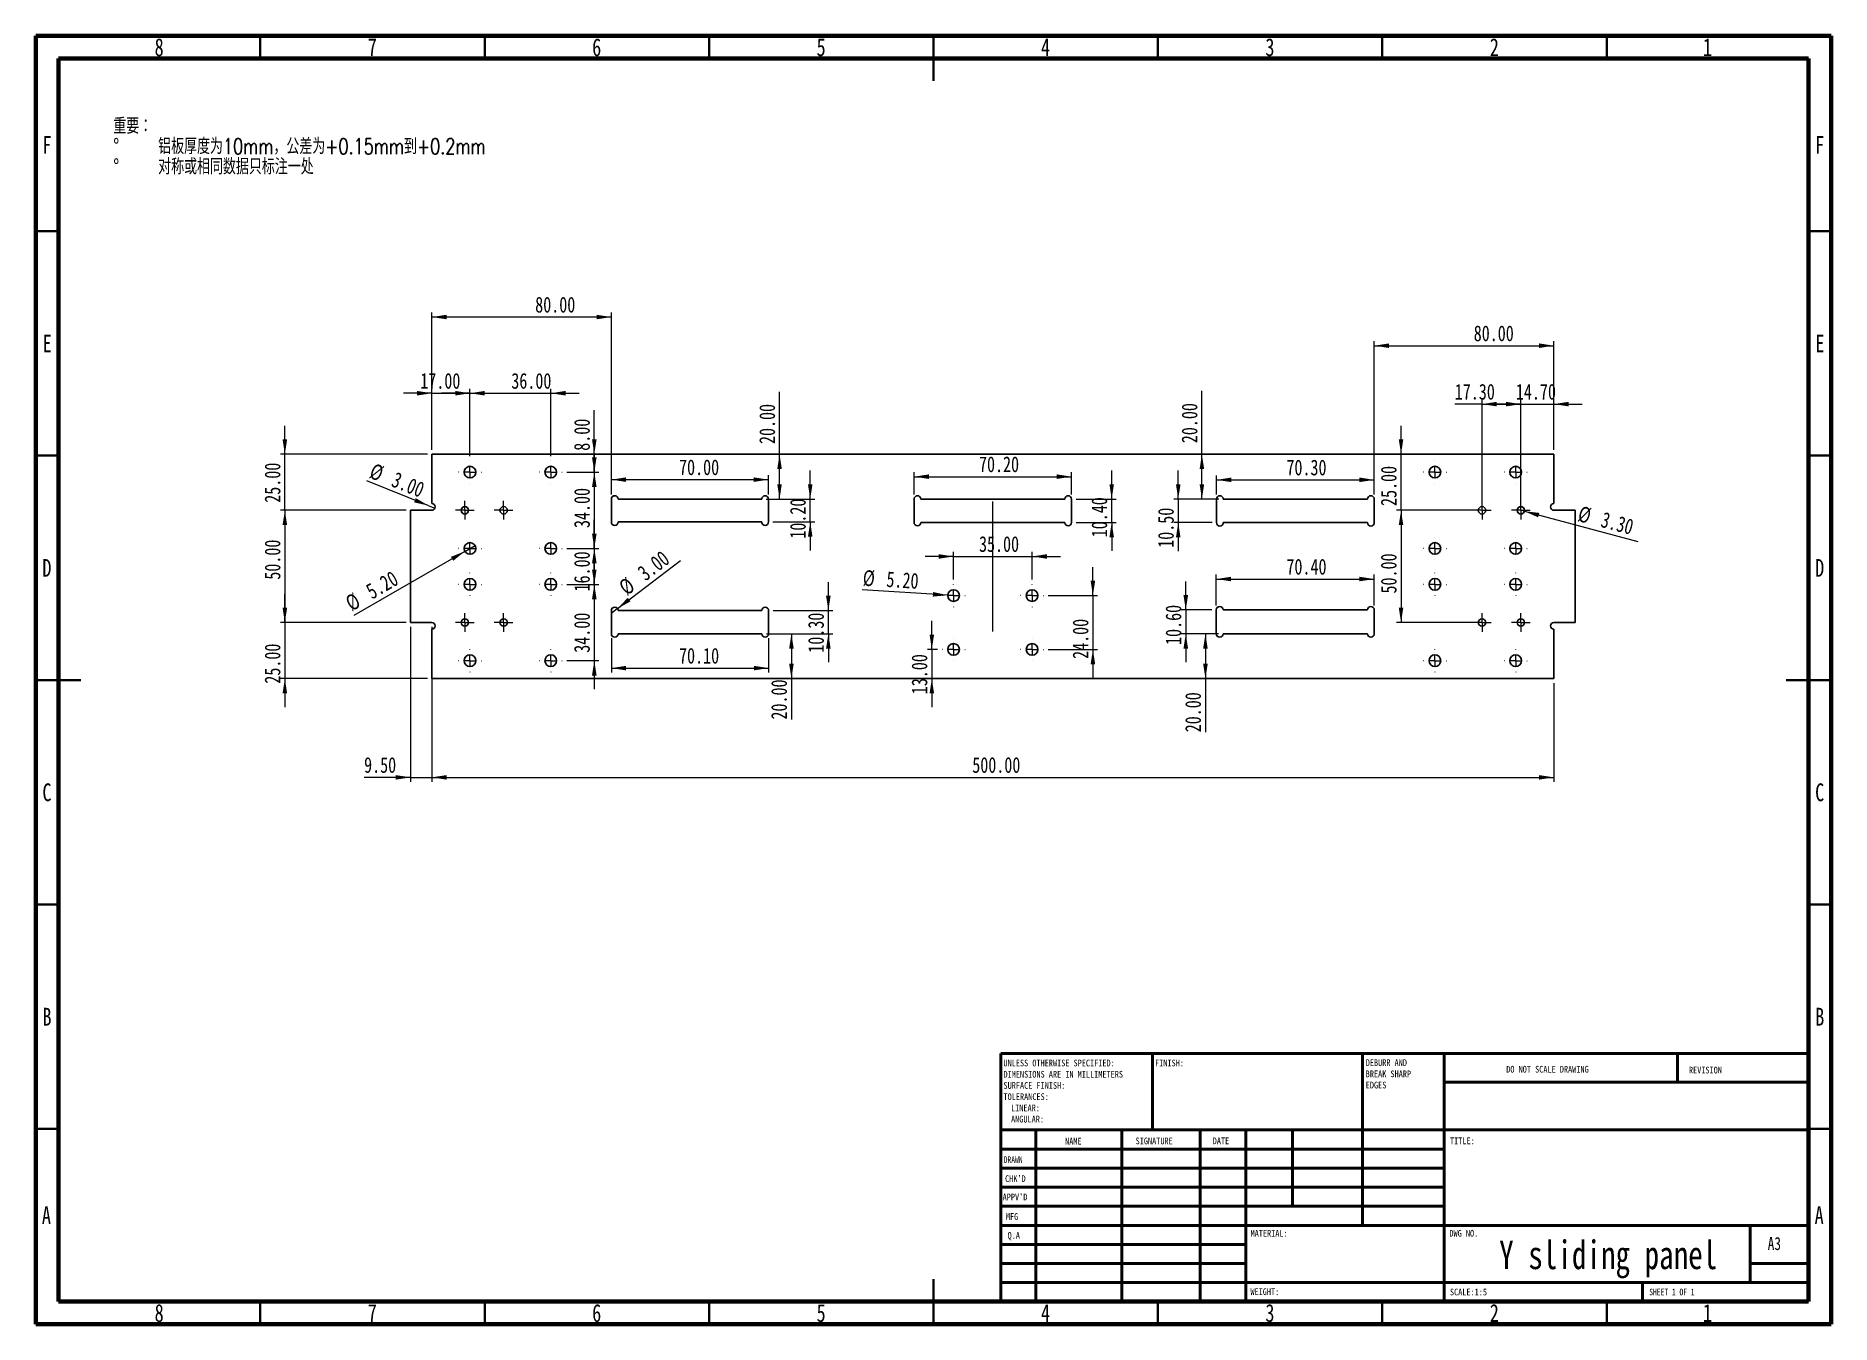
# Model space of a CAD drawing. Header units: millimetres. Extents: x 15 to 415, y 5 to 292.
import ezdxf

# ---------------------------------------------------------------- set-up
doc = ezdxf.new("R2010")
doc.units = ezdxf.units.MM
doc.linetypes.add('CENTERX2', pattern=[20.32, 12.7, -2.54, 2.54, -2.54])
doc.styles.add('SLDTEXTSTYLE0', font='TXT', dxfattribs={"width": 0.75})
doc.styles.add('SLDTEXTSTYLE1', font='TXT', dxfattribs={"width": 0.686449})
doc.styles.add('SLDTEXTSTYLE2', font='TXT', dxfattribs={"width": 0.6875})
doc.styles.add('SLDTEXTSTYLE3', font='TXT', dxfattribs={"width": 0.75, "bigfont": 'bigfont'})
doc.dimstyles.new('SLDDIMSTYLE0', dxfattribs={"dimtxt": 3.5, "dimasz": 3.302, "dimexe": 0, "dimexo": 0.0625, "dimgap": 0.875, "dimtad": 1, "dimlfac": 2, "dimrnd": 1e-09, "dimzin": 4, "dimdsep": 46, "dimtxsty": 'SLDTEXTSTYLE0', "dimsah": 1, "dimcen": 0.09, "dimadec": 0, "dimazin": 1, "dimtfac": 1, "dimtmove": 0, "dimatfit": 0, "dimfxl": 0, "dimfrac": 2, "dimtolj": 1, "dimtzin": 12, "dimarcsym": 0})
doc.dimstyles.new('SLDDIMSTYLE1', dxfattribs={"dimtxt": 3.5, "dimasz": 3.302, "dimexe": 0, "dimexo": 0.0625, "dimgap": 0.875, "dimtad": 1, "dimlfac": 2, "dimrnd": 1e-09, "dimzin": 4, "dimdsep": 46, "dimtxsty": 'SLDTEXTSTYLE0', "dimblk1": 'NONE', "dimsah": 1, "dimcen": 0, "dimadec": 0, "dimazin": 1, "dimtfac": 1, "dimtmove": 0, "dimatfit": 3, "dimldrblk": 'NONE', "dimfxl": 0, "dimfrac": 2, "dimtolj": 1, "dimtzin": 12, "dimarcsym": 0})
doc.dimstyles.new('SLDDIMSTYLE2', dxfattribs={"dimtxt": 3.5, "dimasz": 3.302, "dimexe": 0, "dimexo": 0.0625, "dimgap": 0.875, "dimtad": 1, "dimlfac": 2, "dimrnd": 1e-09, "dimzin": 4, "dimdsep": 46, "dimtxsty": 'SLDTEXTSTYLE0', "dimsah": 1, "dimcen": 0.09, "dimadec": 0, "dimazin": 1, "dimtfac": 1, "dimtofl": 0, "dimtmove": 0, "dimatfit": 3, "dimfxl": 0, "dimfrac": 2, "dimtolj": 1, "dimtzin": 12, "dimarcsym": 0})

msp = doc.modelspace()

# ---------------------------------------------------------------- texts
at = {"color": 7, "linetype": 'Continuous', "lineweight": 0}
for s, insert, char_height, attachment_point, style in [('8', (42.46, 291.4616), 3.9687, 2, 'SLDTEXTSTYLE0'), ('7', (89.96, 291.4616), 3.9687, 2, 'SLDTEXTSTYLE0'), ('6', (139.96, 291.4616), 3.9687, 2, 'SLDTEXTSTYLE0'), ('5', (189.96, 291.4616), 3.9687, 2, 'SLDTEXTSTYLE0'), ('4', (239.96, 291.4616), 3.9687, 2, 'SLDTEXTSTYLE0'), ('3', (289.96, 291.4616), 3.9687, 2, 'SLDTEXTSTYLE0'), ('2', (339.96, 291.4616), 3.9687, 2, 'SLDTEXTSTYLE0'), ('1', (387.46, 291.4616), 3.9687, 2, 'SLDTEXTSTYLE0'), ('F', (17.4577, 269.7116), 3.9687, 2, 'SLDTEXTSTYLE0'), ('F', (412.4577, 269.7116), 3.9687, 2, 'SLDTEXTSTYLE0'), ('E', (17.5078, 225.4616), 3.9687, 2, 'SLDTEXTSTYLE0'), ('E', (412.5078, 225.4616), 3.9687, 2, 'SLDTEXTSTYLE0'), ('D', (17.4527, 175.4616), 3.9687, 2, 'SLDTEXTSTYLE0'), ('D', (412.4527, 175.4616), 3.9687, 2, 'SLDTEXTSTYLE0'), ('C', (17.4587, 125.4616), 3.9687, 2, 'SLDTEXTSTYLE0'), ('C', (412.4587, 125.4616), 3.9687, 2, 'SLDTEXTSTYLE0'), ('B', (17.4706, 75.4616), 3.9687, 2, 'SLDTEXTSTYLE0'), ('B', (412.4706, 75.4616), 3.9687, 2, 'SLDTEXTSTYLE0'), ('FINISH:', (264.3713, 63.9193), 1.5, 1, 'SLDTEXTSTYLE0'), ('DO NOT SCALE DRAWING', (342.6146, 62.533), 1.5, 1, 'SLDTEXTSTYLE0'), ('REVISION', (383.3276, 62.3349), 1.5, 1, 'SLDTEXTSTYLE0'), ('NAME', (244.3222, 46.5015), 1.5, 1, 'SLDTEXTSTYLE0'), ('SIGNATURE', (260.0336, 46.5618), 1.5, 1, 'SLDTEXTSTYLE0'), ('DATE', (277.2147, 46.5762), 1.5, 1, 'SLDTEXTSTYLE0'), ('TITLE:', (330.0902, 46.5762), 1.5, 1, 'SLDTEXTSTYLE0'), ('DRAWN', (230.6434, 42.3848), 1.5, 1, 'SLDTEXTSTYLE1'), ("CHK'D", (230.9392, 38.1619), 1.5, 1, 'SLDTEXTSTYLE0'), ("APPV'D", (230.4017, 34.0659), 1.5, 1, 'SLDTEXTSTYLE0'), ('A', (17.3397, 31.2508), 3.9687, 2, 'SLDTEXTSTYLE0'), ('MFG', (231.124, 29.7158), 1.5, 1, 'SLDTEXTSTYLE0'), ('A', (412.3397, 31.2508), 3.9687, 2, 'SLDTEXTSTYLE0'), ('Q.A', (231.509, 25.5047), 1.5, 1, 'SLDTEXTSTYLE0'), ('MATERIAL:', (285.6459, 25.9861), 1.5, 1, 'SLDTEXTSTYLE0'), ('DWG NO.', (329.953, 25.9861), 1.5, 1, 'SLDTEXTSTYLE0'), ('A3', (400.8712, 24.4064), 2.91042, 1, 'SLDTEXTSTYLE0'), ('Y sliding panel', (365.346, 23.6069), 6.35, 2, 'SLDTEXTSTYLE0'), ('WEIGHT:', (285.6178, 12.9493), 1.4986, 1, 'SLDTEXTSTYLE0'), ('SCALE:1:5', (330.074, 12.9001), 1.5, 1, 'SLDTEXTSTYLE0'), ('SHEET 1 OF 1', (374.4783, 12.9001), 1.5, 1, 'SLDTEXTSTYLE2'), ('8', (42.46, 9.4616), 3.9687, 2, 'SLDTEXTSTYLE0'), ('7', (89.96, 9.4616), 3.9687, 2, 'SLDTEXTSTYLE0'), ('6', (139.96, 9.4616), 3.9687, 2, 'SLDTEXTSTYLE0'), ('5', (189.96, 9.4616), 3.9687, 2, 'SLDTEXTSTYLE0'), ('4', (239.96, 9.4616), 3.9687, 2, 'SLDTEXTSTYLE0'), ('3', (289.96, 9.4616), 3.9687, 2, 'SLDTEXTSTYLE0'), ('2', (339.96, 9.4616), 3.9687, 2, 'SLDTEXTSTYLE0'), ('1', (387.46, 9.4616), 3.9687, 2, 'SLDTEXTSTYLE0')]:
    msp.add_mtext(s, dxfattribs=dict(at, insert=insert, char_height=char_height, attachment_point=attachment_point, style=style))

# ---------------------------------------------------------------- blocks, each defined once
blk = doc.blocks.new('SW_NOTE_0')
at = {"color": 0, "linetype": 'Continuous', "lineweight": 0, "char_height": 1.5, "attachment_point": 1, "style": 'SLDTEXTSTYLE0'}
for s, insert in [('UNLESS OTHERWISE SPECIFIED:', (0, 1.93)), ('SURFACE FINISH:', (0, -3.07)), ('DIMENSIONS ARE IN MILLIMETERS', (0, -0.57)), ('TOLERANCES:', (0, -5.57)), ('ANGULAR:', (1.69, -10.57)), ('LINEAR:', (1.69, -8.07))]:
    blk.add_mtext(s, dxfattribs=dict(at, insert=insert))
blk = doc.blocks.new('SW_NOTE_0_1')
at = {"color": 0, "linetype": 'Continuous', "lineweight": 0, "char_height": 1.5, "attachment_point": 1, "style": 'SLDTEXTSTYLE0'}
for s, insert in [('DEBURR AND', (0, 1.93)), ('BREAK SHARP', (0, -0.57)), ('EDGES', (0, -3.07))]:
    blk.add_mtext(s, dxfattribs=dict(at, insert=insert))
blk = doc.blocks.new('_D')
at = {"color": 7, "linetype": 'Continuous', "lineweight": 0}
for p, q in [((97.47, 186.31), (69.47, 186.31)), ((70.47, 186.31), (70.47, 161.31)), ((97.47, 161.31), (69.47, 161.31))]:
    blk.add_line(p, q, dxfattribs=at)
at = {"color": 7, "linetype": 'Continuous', "lineweight": 18}
for points in [[(70.47, 186.31), (69.96, 183), (70.98, 183)], [(70.47, 161.31), (70.98, 164.61), (69.96, 164.61)]]:
    blk.add_solid(points, dxfattribs=at)
at = {"color": 7, "linetype": 'Continuous', "lineweight": 18, "insert": (65.96, 170.85), "char_height": 3.5, "attachment_point": 1, "rotation": 90, "style": 'SLDTEXTSTYLE0'}
blk.add_mtext('50.00', dxfattribs=at)
blk = doc.blocks.new('_D_1')
at = {"color": 7, "linetype": 'Continuous', "lineweight": 0}
for p, q in [((139.42, 194.81), (139.42, 201.16)), ((133.27, 194.81), (140.42, 194.81)), ((139.42, 194.81), (139.42, 177.81)), ((133.27, 177.81), (140.42, 177.81)), ((139.42, 177.81), (139.42, 171.46))]:
    blk.add_line(p, q, dxfattribs=at)
at = {"color": 7, "linetype": 'Continuous', "lineweight": 18}
for points in [[(139.42, 194.81), (139.93, 198.11), (138.91, 198.11)], [(139.42, 177.81), (138.91, 174.5), (139.93, 174.5)]]:
    blk.add_solid(points, dxfattribs=at)
at = {"color": 7, "linetype": 'Continuous', "lineweight": 18, "insert": (134.91, 182.36), "char_height": 3.5, "attachment_point": 1, "rotation": 90, "style": 'SLDTEXTSTYLE0'}
blk.add_mtext('34.00', dxfattribs=at)
blk = doc.blocks.new('_D_2')
at = {"color": 7, "linetype": 'Continuous', "lineweight": 0}
for p, q in [((111.72, 212.39), (105.37, 212.39)), ((111.72, 198.36), (111.72, 213.39)), ((111.72, 212.39), (129.72, 212.39)), ((129.72, 198.36), (129.72, 213.39)), ((129.72, 212.39), (136.07, 212.39))]:
    blk.add_line(p, q, dxfattribs=at)
at = {"color": 7, "linetype": 'Continuous', "lineweight": 18}
for points in [[(111.72, 212.39), (108.42, 212.9), (108.42, 211.88)], [(129.72, 212.39), (133.02, 211.88), (133.02, 212.9)]]:
    blk.add_solid(points, dxfattribs=at)
at = {"color": 7, "linetype": 'Continuous', "lineweight": 18, "insert": (120.93, 216.9), "char_height": 3.5, "attachment_point": 1, "style": 'SLDTEXTSTYLE0'}
blk.add_mtext('36.00', dxfattribs=at)
blk = doc.blocks.new('_D_3')
at = {"color": 7, "linetype": 'Continuous', "lineweight": 0}
for p, q in [((103.22, 212.39), (96.87, 212.39)), ((103.22, 199.81), (103.22, 213.39)), ((103.22, 212.39), (111.72, 212.39)), ((111.72, 198.36), (111.72, 213.39)), ((111.72, 212.39), (118.07, 212.39))]:
    blk.add_line(p, q, dxfattribs=at)
at = {"color": 7, "linetype": 'Continuous', "lineweight": 18}
for points in [[(103.22, 212.39), (99.92, 212.9), (99.92, 211.88)], [(111.72, 212.39), (115.02, 211.88), (115.02, 212.9)]]:
    blk.add_solid(points, dxfattribs=at)
at = {"color": 7, "linetype": 'Continuous', "lineweight": 18, "insert": (100.65, 216.9), "char_height": 3.5, "attachment_point": 1, "style": 'SLDTEXTSTYLE0'}
blk.add_mtext('17.00', dxfattribs=at)
blk = doc.blocks.new('_D_4')
at = {"color": 7, "linetype": 'Continuous', "lineweight": 0}
for q in [(85.85, 162.87), (112.84, 178.46)]:
    blk.add_line((110.59, 177.16), q, dxfattribs=at)
at = {"color": 7, "linetype": 'Continuous', "lineweight": 18}
blk.add_solid([(110.59, 177.16), (107.48, 175.94), (107.99, 175.06)], dxfattribs=at)
at = {"color": 7, "linetype": 'Continuous', "lineweight": 18, "char_height": 3.5, "attachment_point": 1, "rotation": 30, "style": 'SLDTEXTSTYLE0'}
for s, insert in [('5.20', (88.15, 169.44)), ('%%c', (83.6, 166.76))]:
    blk.add_mtext(s, dxfattribs=dict(at, insert=insert))
blk = doc.blocks.new('_None')
blk = doc.blocks.new('_D_5')
at = {"color": 7, "linetype": 'Continuous', "lineweight": 0}
for p, q in [((219.47, 176.02), (213.12, 176.02)), ((219.47, 170.86), (219.47, 177.02)), ((219.47, 176.02), (236.97, 176.02)), ((236.97, 170.86), (236.97, 177.02)), ((236.97, 176.02), (243.32, 176.02))]:
    blk.add_line(p, q, dxfattribs=at)
at = {"color": 7, "linetype": 'Continuous', "lineweight": 18}
for points in [[(219.47, 176.02), (216.17, 176.53), (216.17, 175.52)], [(236.97, 176.02), (240.27, 175.52), (240.27, 176.53)]]:
    blk.add_solid(points, dxfattribs=at)
at = {"color": 7, "linetype": 'Continuous', "lineweight": 18, "insert": (225.14, 180.54), "char_height": 3.5, "attachment_point": 1, "style": 'SLDTEXTSTYLE0'}
blk.add_mtext('35.00', dxfattribs=at)
blk = doc.blocks.new('_D_6')
at = {"color": 7, "linetype": 'Continuous', "lineweight": 0}
for p, q in [((214.63, 155.31), (214.63, 161.66)), ((215.92, 155.31), (213.63, 155.31)), ((214.63, 155.31), (214.63, 148.81)), ((214.63, 148.81), (214.63, 142.46))]:
    blk.add_line(p, q, dxfattribs=at)
at = {"color": 7, "linetype": 'Continuous', "lineweight": 18}
for points in [[(214.63, 155.31), (215.13, 158.61), (214.12, 158.61)], [(214.63, 148.81), (214.12, 145.5), (215.13, 145.5)]]:
    blk.add_solid(points, dxfattribs=at)
at = {"color": 7, "linetype": 'Continuous', "lineweight": 18, "insert": (210.11, 145.33), "char_height": 3.5, "attachment_point": 1, "rotation": 90, "style": 'SLDTEXTSTYLE0'}
blk.add_mtext('13.00', dxfattribs=at)
blk = doc.blocks.new('_D_7')
at = {"color": 7, "linetype": 'Continuous', "lineweight": 0}
for p, q in [((250.52, 167.31), (250.52, 173.66)), ((240.52, 167.31), (251.52, 167.31)), ((250.52, 167.31), (250.52, 155.31)), ((240.52, 155.31), (251.52, 155.31)), ((250.52, 155.31), (250.52, 148.96))]:
    blk.add_line(p, q, dxfattribs=at)
at = {"color": 7, "linetype": 'Continuous', "lineweight": 18}
for points in [[(250.52, 167.31), (251.02, 170.61), (250.01, 170.61)], [(250.52, 155.31), (250.01, 152), (251.02, 152)]]:
    blk.add_solid(points, dxfattribs=at)
at = {"color": 7, "linetype": 'Continuous', "lineweight": 18, "insert": (246, 153.2), "char_height": 3.5, "attachment_point": 1, "rotation": 90, "style": 'SLDTEXTSTYLE0'}
blk.add_mtext('24.00', dxfattribs=at)
blk = doc.blocks.new('_D_8')
at = {"color": 7, "linetype": 'Continuous', "lineweight": 0}
for q in [(199.1, 168.57), (220.77, 167.22)]:
    blk.add_line((218.17, 167.39), q, dxfattribs=at)
at = {"color": 7, "linetype": 'Continuous', "lineweight": 18}
blk.add_solid([(218.17, 167.39), (214.91, 168.1), (214.84, 167.08)], dxfattribs=at)
at = {"color": 7, "linetype": 'Continuous', "lineweight": 18, "char_height": 3.5, "attachment_point": 1, "rotation": 356.4441, "style": 'SLDTEXTSTYLE0'}
for s, insert in [('%%c', (199.38, 173.02)), ('5.20', (204.65, 172.74))]:
    blk.add_mtext(s, dxfattribs=dict(at, insert=insert))
blk = doc.blocks.new('_D_9')
at = {"color": 7, "linetype": 'Continuous', "lineweight": 0}
for p, q in [((337.22, 209.96), (331.15, 209.96)), ((337.22, 187.31), (337.22, 210.96)), ((337.22, 209.96), (345.87, 209.96)), ((345.87, 187.31), (345.87, 210.96))]:
    blk.add_line(p, q, dxfattribs=at)
at = {"color": 7, "linetype": 'Continuous', "lineweight": 18}
for points in [[(337.22, 209.96), (340.52, 209.46), (340.52, 210.47)], [(345.87, 209.96), (342.57, 210.47), (342.57, 209.46)]]:
    blk.add_solid(points, dxfattribs=at)
at = {"color": 7, "linetype": 'Continuous', "lineweight": 18, "insert": (331.15, 214.48), "char_height": 3.5, "attachment_point": 1, "style": 'SLDTEXTSTYLE0'}
blk.add_mtext('17.30', dxfattribs=at)
blk = doc.blocks.new('_D_10')
at = {"color": 7, "linetype": 'Continuous', "lineweight": 0}
for p, q in [((345.87, 209.96), (339.52, 209.96)), ((345.87, 187.31), (345.87, 210.96)), ((345.87, 209.96), (353.22, 209.96)), ((353.22, 199.81), (353.22, 210.96)), ((353.22, 209.96), (359.57, 209.96))]:
    blk.add_line(p, q, dxfattribs=at)
at = {"color": 7, "linetype": 'Continuous', "lineweight": 18}
for points in [[(345.87, 209.96), (342.57, 210.47), (342.57, 209.46)], [(353.22, 209.96), (356.52, 209.46), (356.52, 210.47)]]:
    blk.add_solid(points, dxfattribs=at)
at = {"color": 7, "linetype": 'Continuous', "lineweight": 18, "insert": (344.77, 214.48), "char_height": 3.5, "attachment_point": 1, "style": 'SLDTEXTSTYLE0'}
blk.add_mtext('14.70', dxfattribs=at)
blk = doc.blocks.new('_D_11')
at = {"color": 7, "linetype": 'Continuous', "lineweight": 0}
for p, q in [((319.18, 198.81), (319.18, 205.16)), ((319.18, 186.31), (319.18, 198.81)), ((336.22, 186.31), (318.18, 186.31)), ((319.18, 186.31), (319.18, 179.96))]:
    blk.add_line(p, q, dxfattribs=at)
at = {"color": 7, "linetype": 'Continuous', "lineweight": 18}
for points in [[(319.18, 198.81), (319.68, 202.11), (318.67, 202.11)], [(319.18, 186.31), (318.67, 183), (319.68, 183)]]:
    blk.add_solid(points, dxfattribs=at)
at = {"color": 7, "linetype": 'Continuous', "lineweight": 18, "insert": (314.67, 187.27), "char_height": 3.5, "attachment_point": 1, "rotation": 90, "style": 'SLDTEXTSTYLE0'}
blk.add_mtext('25.00', dxfattribs=at)
blk = doc.blocks.new('_D_12')
at = {"color": 7, "linetype": 'Continuous', "lineweight": 0}
for p, q in [((98.47, 160.31), (98.47, 125.81)), ((103.22, 160.31), (103.22, 125.81)), ((98.47, 126.81), (88.13, 126.81)), ((98.47, 126.81), (103.22, 126.81)), ((103.22, 126.81), (109.57, 126.81))]:
    blk.add_line(p, q, dxfattribs=at)
at = {"color": 7, "linetype": 'Continuous', "lineweight": 18}
for points in [[(98.47, 126.81), (95.17, 127.31), (95.17, 126.3)], [(103.22, 126.81), (106.52, 126.3), (106.52, 127.31)]]:
    blk.add_solid(points, dxfattribs=at)
at = {"color": 7, "linetype": 'Continuous', "lineweight": 18, "insert": (88.13, 131.32), "char_height": 3.5, "attachment_point": 1, "style": 'SLDTEXTSTYLE0'}
blk.add_mtext('9.50', dxfattribs=at)
blk = doc.blocks.new('_D_13')
at = {"color": 7, "linetype": 'Continuous', "lineweight": 0}
for p, q in [((103.22, 147.81), (103.22, 125.81)), ((353.22, 147.81), (353.22, 125.81)), ((103.22, 126.81), (353.22, 126.81))]:
    blk.add_line(p, q, dxfattribs=at)
at = {"color": 7, "linetype": 'Continuous', "lineweight": 18}
for points in [[(103.22, 126.81), (106.52, 126.3), (106.52, 127.31)], [(353.22, 126.81), (349.92, 127.31), (349.92, 126.3)]]:
    blk.add_solid(points, dxfattribs=at)
at = {"color": 7, "linetype": 'Continuous', "lineweight": 18, "insert": (223.64, 131.32), "char_height": 3.5, "attachment_point": 1, "style": 'SLDTEXTSTYLE0'}
blk.add_mtext('500.00', dxfattribs=at)
blk = doc.blocks.new('_D_14')
at = {"color": 7, "linetype": 'Continuous', "lineweight": 0}
for p, q in [((139.42, 177.81), (139.42, 184.16)), ((133.27, 177.81), (140.42, 177.81)), ((139.42, 177.81), (139.42, 169.81)), ((133.27, 169.81), (140.42, 169.81)), ((139.42, 169.81), (139.42, 163.46))]:
    blk.add_line(p, q, dxfattribs=at)
at = {"color": 7, "linetype": 'Continuous', "lineweight": 18}
for points in [[(139.42, 177.81), (139.93, 181.11), (138.91, 181.11)], [(139.42, 169.81), (138.91, 166.5), (139.93, 166.5)]]:
    blk.add_solid(points, dxfattribs=at)
at = {"color": 7, "linetype": 'Continuous', "lineweight": 18, "insert": (134.91, 168.22), "char_height": 3.5, "attachment_point": 1, "rotation": 90, "style": 'SLDTEXTSTYLE0'}
blk.add_mtext('16.00', dxfattribs=at)
blk = doc.blocks.new('_D_15')
at = {"color": 7, "linetype": 'Continuous', "lineweight": 0}
for p, q in [((139.42, 169.81), (139.42, 176.16)), ((133.27, 169.81), (140.42, 169.81)), ((139.42, 169.81), (139.42, 152.81)), ((133.27, 152.81), (140.42, 152.81)), ((139.42, 152.81), (139.42, 146.46))]:
    blk.add_line(p, q, dxfattribs=at)
at = {"color": 7, "linetype": 'Continuous', "lineweight": 18}
for points in [[(139.42, 169.81), (139.93, 173.11), (138.91, 173.11)], [(139.42, 152.81), (138.91, 149.5), (139.93, 149.5)]]:
    blk.add_solid(points, dxfattribs=at)
at = {"color": 7, "linetype": 'Continuous', "lineweight": 18, "insert": (134.91, 154.57), "char_height": 3.5, "attachment_point": 1, "rotation": 90, "style": 'SLDTEXTSTYLE0'}
blk.add_mtext('34.00', dxfattribs=at)
blk = doc.blocks.new('_D_16')
at = {"color": 7, "linetype": 'Continuous', "lineweight": 0}
for p, q in [((336.22, 186.31), (318.18, 186.31)), ((319.18, 186.31), (319.18, 161.31)), ((336.22, 161.31), (318.18, 161.31))]:
    blk.add_line(p, q, dxfattribs=at)
at = {"color": 7, "linetype": 'Continuous', "lineweight": 18}
for points in [[(319.18, 186.31), (318.67, 183), (319.68, 183)], [(319.18, 161.31), (319.68, 164.61), (318.67, 164.61)]]:
    blk.add_solid(points, dxfattribs=at)
at = {"color": 7, "linetype": 'Continuous', "lineweight": 18, "insert": (314.67, 167.77), "char_height": 3.5, "attachment_point": 1, "rotation": 90, "style": 'SLDTEXTSTYLE0'}
blk.add_mtext('50.00', dxfattribs=at)
blk = doc.blocks.new('_D_17')
at = {"color": 7, "linetype": 'Continuous', "lineweight": 0}
for p, q in [((139.42, 198.81), (139.42, 208.62)), ((139.42, 198.81), (139.42, 194.81)), ((133.27, 194.81), (140.42, 194.81)), ((139.42, 194.81), (139.42, 188.46))]:
    blk.add_line(p, q, dxfattribs=at)
at = {"color": 7, "linetype": 'Continuous', "lineweight": 18}
for points in [[(139.42, 198.81), (139.93, 202.11), (138.91, 202.11)], [(139.42, 194.81), (138.91, 191.5), (139.93, 191.5)]]:
    blk.add_solid(points, dxfattribs=at)
at = {"color": 7, "linetype": 'Continuous', "lineweight": 18, "insert": (134.91, 199.57), "char_height": 3.5, "attachment_point": 1, "rotation": 90, "style": 'SLDTEXTSTYLE0'}
blk.add_mtext('8.00', dxfattribs=at)
blk = doc.blocks.new('_D_18')
at = {"color": 7, "linetype": 'Continuous', "lineweight": 0}
for p, q in [((187.53, 188.81), (187.53, 195.16)), ((179.22, 188.81), (188.53, 188.81)), ((187.53, 183.71), (187.53, 188.81)), ((179.22, 183.71), (188.53, 183.71)), ((187.53, 183.71), (187.53, 177.36))]:
    blk.add_line(p, q, dxfattribs=at)
at = {"color": 7, "linetype": 'Continuous', "lineweight": 18}
for points in [[(187.53, 188.81), (188.04, 192.11), (187.02, 192.11)], [(187.53, 183.71), (187.02, 180.4), (188.04, 180.4)]]:
    blk.add_solid(points, dxfattribs=at)
at = {"color": 7, "linetype": 'Continuous', "lineweight": 18, "insert": (183.02, 179.99), "char_height": 3.5, "attachment_point": 1, "rotation": 90, "style": 'SLDTEXTSTYLE0'}
blk.add_mtext('10.20', dxfattribs=at)
blk = doc.blocks.new('_D_19')
at = {"color": 7, "linetype": 'Continuous', "lineweight": 0}
for p, q in [((191.57, 163.96), (191.57, 170.31)), ((179.27, 163.96), (192.57, 163.96)), ((191.57, 158.81), (191.57, 163.96)), ((179.27, 158.81), (192.57, 158.81)), ((191.57, 158.81), (191.57, 152.46))]:
    blk.add_line(p, q, dxfattribs=at)
at = {"color": 7, "linetype": 'Continuous', "lineweight": 18}
for points in [[(191.57, 163.96), (192.08, 167.26), (191.06, 167.26)], [(191.57, 158.81), (191.06, 155.5), (192.08, 155.5)]]:
    blk.add_solid(points, dxfattribs=at)
at = {"color": 7, "linetype": 'Continuous', "lineweight": 18, "insert": (187.06, 154.58), "char_height": 3.5, "attachment_point": 1, "rotation": 90, "style": 'SLDTEXTSTYLE0'}
blk.add_mtext('10.30', dxfattribs=at)
blk = doc.blocks.new('_D_20')
at = {"color": 7, "linetype": 'Continuous', "lineweight": 0}
for p, q in [((254.7, 188.81), (254.7, 195.16)), ((246.77, 188.81), (255.7, 188.81)), ((254.7, 183.61), (254.7, 188.81)), ((246.77, 183.61), (255.7, 183.61)), ((254.7, 183.61), (254.7, 177.26))]:
    blk.add_line(p, q, dxfattribs=at)
at = {"color": 7, "linetype": 'Continuous', "lineweight": 18}
for points in [[(254.7, 188.81), (255.21, 192.11), (254.2, 192.11)], [(254.7, 183.61), (254.2, 180.3), (255.21, 180.3)]]:
    blk.add_solid(points, dxfattribs=at)
at = {"color": 7, "linetype": 'Continuous', "lineweight": 18, "insert": (250.19, 180.3), "char_height": 3.5, "attachment_point": 1, "rotation": 90, "style": 'SLDTEXTSTYLE0'}
blk.add_mtext('10.40', dxfattribs=at)
blk = doc.blocks.new('_D_21')
at = {"color": 7, "linetype": 'Continuous', "lineweight": 0}
for p, q in [((269.53, 188.81), (269.53, 195.16)), ((277.07, 188.81), (268.53, 188.81)), ((269.53, 188.81), (269.53, 183.56)), ((277.07, 183.56), (268.53, 183.56)), ((269.53, 183.56), (269.53, 177.21))]:
    blk.add_line(p, q, dxfattribs=at)
at = {"color": 7, "linetype": 'Continuous', "lineweight": 18}
for points in [[(269.53, 188.81), (270.04, 192.11), (269.02, 192.11)], [(269.53, 183.56), (269.02, 180.25), (270.04, 180.25)]]:
    blk.add_solid(points, dxfattribs=at)
at = {"color": 7, "linetype": 'Continuous', "lineweight": 18, "insert": (265.02, 177.95), "char_height": 3.5, "attachment_point": 1, "rotation": 90, "style": 'SLDTEXTSTYLE0'}
blk.add_mtext('10.50', dxfattribs=at)
blk = doc.blocks.new('_D_22')
at = {"color": 7, "linetype": 'Continuous', "lineweight": 0}
for p, q in [((271.21, 164.11), (271.21, 170.46)), ((277.02, 164.11), (270.21, 164.11)), ((271.21, 164.11), (271.21, 158.81)), ((277.02, 158.81), (270.21, 158.81)), ((271.21, 158.81), (271.21, 152.46))]:
    blk.add_line(p, q, dxfattribs=at)
at = {"color": 7, "linetype": 'Continuous', "lineweight": 18}
for points in [[(271.21, 164.11), (271.72, 167.41), (270.7, 167.41)], [(271.21, 158.81), (270.7, 155.5), (271.72, 155.5)]]:
    blk.add_solid(points, dxfattribs=at)
at = {"color": 7, "linetype": 'Continuous', "lineweight": 18, "insert": (266.7, 156.31), "char_height": 3.5, "attachment_point": 1, "rotation": 90, "style": 'SLDTEXTSTYLE0'}
blk.add_mtext('10.60', dxfattribs=at)
blk = doc.blocks.new('_D_23')
at = {"color": 7, "linetype": 'Continuous', "lineweight": 0}
for p, q in [((103.22, 199.81), (103.22, 230.36)), ((143.22, 229.36), (103.22, 229.36)), ((143.22, 189.81), (143.22, 230.36))]:
    blk.add_line(p, q, dxfattribs=at)
at = {"color": 7, "linetype": 'Continuous', "lineweight": 18}
for points in [[(103.22, 229.36), (106.52, 228.86), (106.52, 229.87)], [(143.22, 229.36), (139.92, 229.87), (139.92, 228.86)]]:
    blk.add_solid(points, dxfattribs=at)
at = {"color": 7, "linetype": 'Continuous', "lineweight": 18, "insert": (126.25, 233.87), "char_height": 3.5, "attachment_point": 1, "style": 'SLDTEXTSTYLE0'}
blk.add_mtext('80.00', dxfattribs=at)
blk = doc.blocks.new('_D_24')
at = {"color": 7, "linetype": 'Continuous', "lineweight": 0}
for p, q in [((313.22, 189.81), (313.22, 223.98)), ((313.22, 222.98), (353.22, 222.98)), ((353.22, 199.81), (353.22, 223.98))]:
    blk.add_line(p, q, dxfattribs=at)
at = {"color": 7, "linetype": 'Continuous', "lineweight": 18}
for points in [[(313.22, 222.98), (316.52, 222.47), (316.52, 223.49)], [(353.22, 222.98), (349.92, 223.49), (349.92, 222.47)]]:
    blk.add_solid(points, dxfattribs=at)
at = {"color": 7, "linetype": 'Continuous', "lineweight": 18, "insert": (335.37, 227.49), "char_height": 3.5, "attachment_point": 1, "style": 'SLDTEXTSTYLE0'}
blk.add_mtext('80.00', dxfattribs=at)
blk = doc.blocks.new('_D_25')
at = {"color": 7, "linetype": 'Continuous', "lineweight": 0}
for p, q in [((180.7, 198.81), (180.7, 212.72)), ((180.7, 188.81), (180.7, 198.81)), ((177.72, 188.81), (181.7, 188.81))]:
    blk.add_line(p, q, dxfattribs=at)
at = {"color": 7, "linetype": 'Continuous', "lineweight": 18}
for points in [[(180.7, 198.81), (180.19, 195.5), (181.2, 195.5)], [(180.7, 188.81), (181.2, 192.11), (180.19, 192.11)]]:
    blk.add_solid(points, dxfattribs=at)
at = {"color": 7, "linetype": 'Continuous', "lineweight": 18, "insert": (176.18, 201.08), "char_height": 3.5, "attachment_point": 1, "rotation": 90, "style": 'SLDTEXTSTYLE0'}
blk.add_mtext('20.00', dxfattribs=at)
blk = doc.blocks.new('_D_26')
at = {"color": 7, "linetype": 'Continuous', "lineweight": 0}
for p, q in [((177.77, 158.81), (184.34, 158.81)), ((183.34, 158.81), (183.34, 148.81)), ((183.34, 148.81), (183.34, 139.69))]:
    blk.add_line(p, q, dxfattribs=at)
at = {"color": 7, "linetype": 'Continuous', "lineweight": 18}
for points in [[(183.34, 158.81), (182.84, 155.5), (183.85, 155.5)], [(183.34, 148.81), (183.85, 152.11), (182.84, 152.11)]]:
    blk.add_solid(points, dxfattribs=at)
at = {"color": 7, "linetype": 'Continuous', "lineweight": 18, "insert": (178.83, 139.69), "char_height": 3.5, "attachment_point": 1, "rotation": 90, "style": 'SLDTEXTSTYLE0'}
blk.add_mtext('20.00', dxfattribs=at)
blk = doc.blocks.new('_D_27')
at = {"color": 7, "linetype": 'Continuous', "lineweight": 0}
for p, q in [((274.8, 198.81), (274.8, 212.89)), ((274.8, 188.81), (274.8, 198.81)), ((278.57, 188.81), (273.8, 188.81))]:
    blk.add_line(p, q, dxfattribs=at)
at = {"color": 7, "linetype": 'Continuous', "lineweight": 18}
for points in [[(274.8, 198.81), (274.3, 195.5), (275.31, 195.5)], [(274.8, 188.81), (275.31, 192.11), (274.3, 192.11)]]:
    blk.add_solid(points, dxfattribs=at)
at = {"color": 7, "linetype": 'Continuous', "lineweight": 18, "insert": (270.29, 201.26), "char_height": 3.5, "attachment_point": 1, "rotation": 90, "style": 'SLDTEXTSTYLE0'}
blk.add_mtext('20.00', dxfattribs=at)
blk = doc.blocks.new('_D_28')
at = {"color": 7, "linetype": 'Continuous', "lineweight": 0}
for p, q in [((278.52, 158.81), (274.59, 158.81)), ((275.59, 158.81), (275.59, 148.81)), ((275.59, 148.81), (275.59, 136.85))]:
    blk.add_line(p, q, dxfattribs=at)
at = {"color": 7, "linetype": 'Continuous', "lineweight": 18}
for points in [[(275.59, 158.81), (275.08, 155.5), (276.1, 155.5)], [(275.59, 148.81), (276.1, 152.11), (275.08, 152.11)]]:
    blk.add_solid(points, dxfattribs=at)
at = {"color": 7, "linetype": 'Continuous', "lineweight": 18, "insert": (271.08, 136.85), "char_height": 3.5, "attachment_point": 1, "rotation": 90, "style": 'SLDTEXTSTYLE0'}
blk.add_mtext('20.00', dxfattribs=at)
blk = doc.blocks.new('_D_29')
at = {"color": 7, "linetype": 'Continuous', "lineweight": 0}
for q in [(345.07, 186.52), (371.94, 179.32)]:
    blk.add_line((346.67, 186.09), q, dxfattribs=at)
at = {"color": 7, "linetype": 'Continuous', "lineweight": 18}
blk.add_solid([(346.67, 186.09), (349.72, 184.75), (349.99, 185.73)], dxfattribs=at)
at = {"color": 7, "linetype": 'Continuous', "lineweight": 18, "char_height": 3.5, "attachment_point": 1, "rotation": 345, "style": 'SLDTEXTSTYLE0'}
for s, insert in [('%%c', (359.26, 187.36)), ('3.30', (364.37, 186.05))]:
    blk.add_mtext(s, dxfattribs=dict(at, insert=insert))
blk = doc.blocks.new('_D_30')
at = {"color": 7, "linetype": 'Continuous', "lineweight": 0}
for p, q in [((70.47, 161.31), (70.47, 167.66)), ((97.47, 161.31), (69.47, 161.31)), ((70.47, 161.31), (70.47, 148.81)), ((102.22, 148.81), (69.47, 148.81)), ((70.47, 148.81), (70.47, 142.46))]:
    blk.add_line(p, q, dxfattribs=at)
at = {"color": 7, "linetype": 'Continuous', "lineweight": 18}
for points in [[(70.47, 161.31), (70.98, 164.61), (69.96, 164.61)], [(70.47, 148.81), (69.96, 145.5), (70.98, 145.5)]]:
    blk.add_solid(points, dxfattribs=at)
at = {"color": 7, "linetype": 'Continuous', "lineweight": 18, "insert": (65.96, 147.68), "char_height": 3.5, "attachment_point": 1, "rotation": 90, "style": 'SLDTEXTSTYLE0'}
blk.add_mtext('25.00', dxfattribs=at)
blk = doc.blocks.new('_D_31')
at = {"color": 7, "linetype": 'Continuous', "lineweight": 0}
for p, q in [((70.47, 198.81), (70.47, 205.16)), ((102.22, 198.81), (69.47, 198.81)), ((70.47, 186.31), (70.47, 198.81)), ((97.47, 186.31), (69.47, 186.31)), ((70.47, 186.31), (70.47, 179.96))]:
    blk.add_line(p, q, dxfattribs=at)
at = {"color": 7, "linetype": 'Continuous', "lineweight": 18}
for points in [[(70.47, 198.81), (70.98, 202.11), (69.96, 202.11)], [(70.47, 186.31), (69.96, 183), (70.98, 183)]]:
    blk.add_solid(points, dxfattribs=at)
at = {"color": 7, "linetype": 'Continuous', "lineweight": 18, "insert": (65.96, 187.99), "char_height": 3.5, "attachment_point": 1, "rotation": 90, "style": 'SLDTEXTSTYLE0'}
blk.add_mtext('25.00', dxfattribs=at)
blk = doc.blocks.new('_D_32')
at = {"color": 7, "linetype": 'Continuous', "lineweight": 0}
for q in [(88.73, 192.84), (103.92, 186.78)]:
    blk.add_line((102.52, 187.33), q, dxfattribs=at)
at = {"color": 7, "linetype": 'Continuous', "lineweight": 18}
blk.add_solid([(102.52, 187.33), (99.64, 189.03), (99.27, 188.09)], dxfattribs=at)
at = {"color": 7, "linetype": 'Continuous', "lineweight": 18, "char_height": 3.5, "attachment_point": 1, "rotation": 338.2253, "style": 'SLDTEXTSTYLE0'}
for s, insert in [('%%c', (90.35, 196.91)), ('3.00', (95.27, 195))]:
    blk.add_mtext(s, dxfattribs=dict(at, insert=insert))
blk = doc.blocks.new('_D_33')
at = {"color": 7, "linetype": 'Continuous', "lineweight": 0}
for q in [(158.62, 175.14), (143.37, 163.5)]:
    blk.add_line((144.56, 164.41), q, dxfattribs=at)
at = {"color": 7, "linetype": 'Continuous', "lineweight": 18}
blk.add_solid([(144.56, 164.41), (147.5, 166.01), (146.88, 166.82)], dxfattribs=at)
at = {"color": 7, "linetype": 'Continuous', "lineweight": 18, "char_height": 3.5, "attachment_point": 1, "rotation": 37.3657, "style": 'SLDTEXTSTYLE0'}
for s, insert in [('3.00', (148.7, 173.22)), ('%%c', (144.54, 169.97))]:
    blk.add_mtext(s, dxfattribs=dict(at, insert=insert))
blk = doc.blocks.new('_D_34')
at = {"color": 7, "linetype": 'Continuous', "lineweight": 0}
for p, q in [((143.22, 189.81), (143.22, 194.14)), ((143.22, 193.14), (178.22, 193.14)), ((178.22, 189.81), (178.22, 194.14))]:
    blk.add_line(p, q, dxfattribs=at)
at = {"color": 7, "linetype": 'Continuous', "lineweight": 18}
for points in [[(143.22, 193.14), (146.52, 192.63), (146.52, 193.65)], [(178.22, 193.14), (174.92, 193.65), (174.92, 192.63)]]:
    blk.add_solid(points, dxfattribs=at)
at = {"color": 7, "linetype": 'Continuous', "lineweight": 18, "insert": (158.31, 197.65), "char_height": 3.5, "attachment_point": 1, "style": 'SLDTEXTSTYLE0'}
blk.add_mtext('70.00', dxfattribs=at)
blk = doc.blocks.new('_D_35')
at = {"color": 7, "linetype": 'Continuous', "lineweight": 0}
for p, q in [((210.67, 189.81), (210.67, 194.8)), ((210.67, 193.8), (245.77, 193.8)), ((245.77, 189.81), (245.77, 194.8))]:
    blk.add_line(p, q, dxfattribs=at)
at = {"color": 7, "linetype": 'Continuous', "lineweight": 18}
for points in [[(210.67, 193.8), (213.97, 193.3), (213.97, 194.31)], [(245.77, 193.8), (242.47, 194.31), (242.47, 193.3)]]:
    blk.add_solid(points, dxfattribs=at)
at = {"color": 7, "linetype": 'Continuous', "lineweight": 18, "insert": (225.14, 198.32), "char_height": 3.5, "attachment_point": 1, "style": 'SLDTEXTSTYLE0'}
blk.add_mtext('70.20', dxfattribs=at)
blk = doc.blocks.new('_D_36')
at = {"color": 7, "linetype": 'Continuous', "lineweight": 0}
for p, q in [((143.22, 157.81), (143.22, 150.15)), ((178.27, 157.81), (178.27, 150.15)), ((143.22, 151.15), (178.27, 151.15))]:
    blk.add_line(p, q, dxfattribs=at)
at = {"color": 7, "linetype": 'Continuous', "lineweight": 18}
for points in [[(143.22, 151.15), (146.52, 150.64), (146.52, 151.66)], [(178.27, 151.15), (174.97, 151.66), (174.97, 150.64)]]:
    blk.add_solid(points, dxfattribs=at)
at = {"color": 7, "linetype": 'Continuous', "lineweight": 18, "insert": (158.31, 155.66), "char_height": 3.5, "attachment_point": 1, "style": 'SLDTEXTSTYLE0'}
blk.add_mtext('70.10', dxfattribs=at)
blk = doc.blocks.new('_D_37')
at = {"color": 7, "linetype": 'Continuous', "lineweight": 0}
for p, q in [((278.07, 189.81), (278.07, 194.09)), ((278.07, 193.09), (313.22, 193.09)), ((313.22, 189.81), (313.22, 194.09))]:
    blk.add_line(p, q, dxfattribs=at)
at = {"color": 7, "linetype": 'Continuous', "lineweight": 18}
for points in [[(278.07, 193.09), (281.37, 192.59), (281.37, 193.6)], [(313.22, 193.09), (309.92, 193.6), (309.92, 192.59)]]:
    blk.add_solid(points, dxfattribs=at)
at = {"color": 7, "linetype": 'Continuous', "lineweight": 18, "insert": (293.64, 197.6), "char_height": 3.5, "attachment_point": 1, "style": 'SLDTEXTSTYLE0'}
blk.add_mtext('70.30', dxfattribs=at)
blk = doc.blocks.new('_D_38')
at = {"color": 7, "linetype": 'Continuous', "lineweight": 0}
for p, q in [((278.02, 165.11), (278.02, 171.99)), ((278.02, 170.99), (313.22, 170.99)), ((313.22, 165.11), (313.22, 171.99))]:
    blk.add_line(p, q, dxfattribs=at)
at = {"color": 7, "linetype": 'Continuous', "lineweight": 18}
for points in [[(278.02, 170.99), (281.32, 170.49), (281.32, 171.5)], [(313.22, 170.99), (309.92, 171.5), (309.92, 170.49)]]:
    blk.add_solid(points, dxfattribs=at)
at = {"color": 7, "linetype": 'Continuous', "lineweight": 18, "insert": (293.64, 175.5), "char_height": 3.5, "attachment_point": 1, "style": 'SLDTEXTSTYLE0'}
blk.add_mtext('70.40', dxfattribs=at)
blk = doc.blocks.new('SW_NOTE_0_2')
at = {"color": 0, "linetype": 'Continuous', "lineweight": 0, "char_height": 3.5, "attachment_point": 1}
for s, insert, style in [('重要：', (0, 4.51), 'SLDTEXTSTYLE3'), ('%%d', (0, -0.01), 'SLDTEXTSTYLE0'), ('铝板厚度为10mm，公差为+0.15mm到+0.2mm', (10, -0.01), 'SLDTEXTSTYLE3'), ('%%d', (0, -4.54), 'SLDTEXTSTYLE0'), ('对称或相同数据只标注一处', (10, -4.54), 'SLDTEXTSTYLE3')]:
    blk.add_mtext(s, dxfattribs=dict(at, insert=insert, style=style))
blk = doc.blocks.new('SW_CENTERMARKSYMBOL_0')
at = {"color": 0, "linetype": 'Continuous', "lineweight": 18}
for p, q in [((-2.5, 0), (-2.55, 0)), ((0, 0), (-1.25, 0)), ((0, 2.5), (0, 2.55)), ((0, 0), (0, 1.25)), ((0, 0), (0, -1.25)), ((0, 0), (1.25, 0)), ((2.5, 0), (2.55, 0)), ((0, -2.5), (0, -2.55))]:
    blk.add_line(p, q, dxfattribs=at)
blk = doc.blocks.new('SW_CENTERMARKSYMBOL_1')
at = {"color": 0, "linetype": 'Continuous', "lineweight": 18}
for p, q in [((-2.5, 0), (-2.55, 0)), ((0, 0), (-1.25, 0)), ((0, 2.5), (0, 2.55)), ((0, 0), (0, 1.25)), ((0, 0), (0, -1.25)), ((0, 0), (1.25, 0)), ((2.5, 0), (2.55, 0)), ((0, -2.5), (0, -2.55))]:
    blk.add_line(p, q, dxfattribs=at)
blk = doc.blocks.new('SW_CENTERMARKSYMBOL_2')
at = {"color": 0, "linetype": 'Continuous', "lineweight": 18}
for p, q in [((-2.5, 0), (-2.55, 0)), ((0, 0), (-1.25, 0)), ((0, 2.5), (0, 2.55)), ((0, 0), (0, 1.25)), ((0, 0), (0, -1.25)), ((0, 0), (1.25, 0)), ((2.5, 0), (2.55, 0)), ((0, -2.5), (0, -2.55))]:
    blk.add_line(p, q, dxfattribs=at)
blk = doc.blocks.new('SW_CENTERMARKSYMBOL_3')
at = {"color": 0, "linetype": 'Continuous', "lineweight": 18}
for p, q in [((-2.5, 0), (-2.55, 0)), ((0, 0), (-1.25, 0)), ((0, 2.5), (0, 2.55)), ((0, 0), (0, 1.25)), ((0, 0), (0, -1.25)), ((0, 0), (1.25, 0)), ((2.5, 0), (2.55, 0)), ((0, -2.5), (0, -2.55))]:
    blk.add_line(p, q, dxfattribs=at)
blk = doc.blocks.new('SW_CENTERMARKSYMBOL_4')
at = {"color": 0, "linetype": 'Continuous', "lineweight": 18}
for p, q in [((-2.5, 0), (-2.55, 0)), ((0, 0), (-1.25, 0)), ((0, 2.5), (0, 2.55)), ((0, 0), (0, 1.25)), ((0, 0), (0, -1.25)), ((0, 0), (1.25, 0)), ((2.5, 0), (2.55, 0)), ((0, -2.5), (0, -2.55))]:
    blk.add_line(p, q, dxfattribs=at)
blk = doc.blocks.new('SW_CENTERMARKSYMBOL_5')
at = {"color": 0, "linetype": 'Continuous', "lineweight": 18}
for p, q in [((-2.5, 0), (-2.55, 0)), ((0, 0), (-1.25, 0)), ((0, 2.5), (0, 2.55)), ((0, 0), (0, 1.25)), ((0, 0), (0, -1.25)), ((0, 0), (1.25, 0)), ((2.5, 0), (2.55, 0)), ((0, -2.5), (0, -2.55))]:
    blk.add_line(p, q, dxfattribs=at)
blk = doc.blocks.new('SW_CENTERMARKSYMBOL_6')
at = {"color": 0, "linetype": 'Continuous', "lineweight": 18}
for p, q in [((-2.5, 0), (-2.55, 0)), ((0, 0), (-1.25, 0)), ((0, 2.5), (0, 2.55)), ((0, 0), (0, 1.25)), ((0, 0), (0, -1.25)), ((0, 0), (1.25, 0)), ((2.5, 0), (2.55, 0)), ((0, -2.5), (0, -2.55))]:
    blk.add_line(p, q, dxfattribs=at)
blk = doc.blocks.new('SW_CENTERMARKSYMBOL_7')
at = {"color": 0, "linetype": 'Continuous', "lineweight": 18}
for p, q in [((-2.5, 0), (-2.55, 0)), ((0, 0), (-1.25, 0)), ((0, 2.5), (0, 2.55)), ((0, 0), (0, 1.25)), ((0, 0), (0, -1.25)), ((0, 0), (1.25, 0)), ((2.5, 0), (2.55, 0)), ((0, -2.5), (0, -2.55))]:
    blk.add_line(p, q, dxfattribs=at)
blk = doc.blocks.new('SW_CENTERMARKSYMBOL_8')
at = {"color": 0, "linetype": 'Continuous', "lineweight": 18}
for p, q in [((-2.5, 0), (-2.55, 0)), ((0, 0), (-1.25, 0)), ((0, 2.5), (0, 2.55)), ((0, 0), (0, 1.25)), ((0, 0), (0, -1.25)), ((0, 0), (1.25, 0)), ((2.5, 0), (2.55, 0)), ((0, -2.5), (0, -2.55))]:
    blk.add_line(p, q, dxfattribs=at)
blk = doc.blocks.new('SW_CENTERMARKSYMBOL_9')
at = {"color": 0, "linetype": 'Continuous', "lineweight": 18}
for p, q in [((-2.5, 0), (-2.55, 0)), ((0, 0), (-1.25, 0)), ((0, 2.5), (0, 2.55)), ((0, 0), (0, 1.25)), ((0, 0), (0, -1.25)), ((0, 0), (1.25, 0)), ((2.5, 0), (2.55, 0)), ((0, -2.5), (0, -2.55))]:
    blk.add_line(p, q, dxfattribs=at)
blk = doc.blocks.new('SW_CENTERMARKSYMBOL_10')
at = {"color": 0, "linetype": 'Continuous', "lineweight": 18}
for p, q in [((-2.5, 0), (-2.55, 0)), ((0, 0), (-1.25, 0)), ((0, 2.5), (0, 2.55)), ((0, 0), (0, 1.25)), ((0, 0), (0, -1.25)), ((0, 0), (1.25, 0)), ((2.5, 0), (2.55, 0)), ((0, -2.5), (0, -2.55))]:
    blk.add_line(p, q, dxfattribs=at)
blk = doc.blocks.new('SW_CENTERMARKSYMBOL_11')
at = {"color": 0, "linetype": 'Continuous', "lineweight": 18}
for p, q in [((-2.5, 0), (-2.55, 0)), ((0, 0), (-1.25, 0)), ((0, 2.5), (0, 2.55)), ((0, 0), (0, 1.25)), ((0, 0), (0, -1.25)), ((0, 0), (1.25, 0)), ((2.5, 0), (2.55, 0)), ((0, -2.5), (0, -2.55))]:
    blk.add_line(p, q, dxfattribs=at)
blk = doc.blocks.new('SW_CENTERMARKSYMBOL_12')
at = {"color": 0, "linetype": 'Continuous', "lineweight": 18}
for p, q in [((-2.5, 0), (-2.55, 0)), ((0, 0), (-1.25, 0)), ((0, 2.5), (0, 2.55)), ((0, 0), (0, 1.25)), ((0, 0), (0, -1.25)), ((0, 0), (1.25, 0)), ((2.5, 0), (2.55, 0)), ((0, -2.5), (0, -2.55))]:
    blk.add_line(p, q, dxfattribs=at)
blk = doc.blocks.new('SW_CENTERMARKSYMBOL_13')
at = {"color": 0, "linetype": 'Continuous', "lineweight": 18}
for p, q in [((-2.5, 0), (-2.55, 0)), ((0, 0), (-1.25, 0)), ((0, 2.5), (0, 2.55)), ((0, 0), (0, 1.25)), ((0, 0), (0, -1.25)), ((0, 0), (1.25, 0)), ((2.5, 0), (2.55, 0)), ((0, -2.5), (0, -2.55))]:
    blk.add_line(p, q, dxfattribs=at)
blk = doc.blocks.new('SW_CENTERMARKSYMBOL_14')
at = {"color": 0, "linetype": 'Continuous', "lineweight": 18}
for p, q in [((-2.5, 0), (-2.55, 0)), ((0, 0), (-1.25, 0)), ((0, 2.5), (0, 2.55)), ((0, 0), (0, 1.25)), ((0, 0), (0, -1.25)), ((0, 0), (1.25, 0)), ((2.5, 0), (2.55, 0)), ((0, -2.5), (0, -2.55))]:
    blk.add_line(p, q, dxfattribs=at)
blk = doc.blocks.new('SW_CENTERMARKSYMBOL_15')
at = {"color": 0, "linetype": 'Continuous', "lineweight": 18}
for p, q in [((-2.5, 0), (-2.55, 0)), ((0, 0), (-1.25, 0)), ((0, 2.5), (0, 2.55)), ((0, 0), (0, 1.25)), ((0, 0), (0, -1.25)), ((0, 0), (1.25, 0)), ((2.5, 0), (2.55, 0)), ((0, -2.5), (0, -2.55))]:
    blk.add_line(p, q, dxfattribs=at)
blk = doc.blocks.new('SW_CENTERMARKSYMBOL_16')
at = {"color": 0, "linetype": 'Continuous', "lineweight": 18}
for p, q in [((-2.5, 0), (-2.55, 0)), ((0, 0), (-1.25, 0)), ((0, 2.5), (0, 2.55)), ((0, 0), (0, 1.25)), ((0, 0), (0, -1.25)), ((0, 0), (1.25, 0)), ((2.5, 0), (2.55, 0)), ((0, -2.5), (0, -2.55))]:
    blk.add_line(p, q, dxfattribs=at)
blk = doc.blocks.new('SW_CENTERMARKSYMBOL_17')
at = {"color": 0, "linetype": 'Continuous', "lineweight": 18}
for p, q in [((-2.5, 0), (-2.55, 0)), ((0, 0), (-1.25, 0)), ((0, 2.5), (0, 2.55)), ((0, 0), (0, 1.25)), ((0, 0), (0, -1.25)), ((0, 0), (1.25, 0)), ((2.5, 0), (2.55, 0)), ((0, -2.5), (0, -2.55))]:
    blk.add_line(p, q, dxfattribs=at)
blk = doc.blocks.new('SW_CENTERMARKSYMBOL_18')
at = {"color": 0, "linetype": 'Continuous', "lineweight": 18}
for p, q in [((-2.5, 0), (-2.55, 0)), ((0, 0), (-1.25, 0)), ((0, 2.5), (0, 2.55)), ((0, 0), (0, 1.25)), ((0, 0), (0, -1.25)), ((0, 0), (1.25, 0)), ((2.5, 0), (2.55, 0)), ((0, -2.5), (0, -2.55))]:
    blk.add_line(p, q, dxfattribs=at)
blk = doc.blocks.new('SW_CENTERMARKSYMBOL_19')
at = {"color": 0, "linetype": 'Continuous', "lineweight": 18}
for p, q in [((-2.5, 0), (-2.55, 0)), ((0, 0), (-1.25, 0)), ((0, 2.5), (0, 2.55)), ((0, 0), (0, 1.25)), ((0, 0), (0, -1.25)), ((0, 0), (1.25, 0)), ((2.5, 0), (2.55, 0)), ((0, -2.5), (0, -2.55))]:
    blk.add_line(p, q, dxfattribs=at)
blk = doc.blocks.new('SW_CENTERMARKSYMBOL_20')
at = {"color": 0, "linetype": 'Continuous', "lineweight": 18}
for p, q in [((-1.25, 0), (-2.075, 0)), ((0, 0), (-1.25, 0)), ((0, 1.25), (0, 2.075)), ((0, 0), (0, 1.25)), ((0, 0), (0, -1.25)), ((0, 0), (1.25, 0)), ((1.25, 0), (2.075, 0)), ((0, -1.25), (0, -2.075))]:
    blk.add_line(p, q, dxfattribs=at)
blk = doc.blocks.new('SW_CENTERMARKSYMBOL_21')
at = {"color": 0, "linetype": 'Continuous', "lineweight": 18}
for p, q in [((-1.25, 0), (-2.075, 0)), ((0, 0), (-1.25, 0)), ((0, 1.25), (0, 2.075)), ((0, 0), (0, 1.25)), ((0, 0), (0, -1.25)), ((0, 0), (1.25, 0)), ((1.25, 0), (2.075, 0)), ((0, -1.25), (0, -2.075))]:
    blk.add_line(p, q, dxfattribs=at)
blk = doc.blocks.new('SW_CENTERMARKSYMBOL_22')
at = {"color": 0, "linetype": 'Continuous', "lineweight": 18}
for p, q in [((-1.25, 0), (-2.075, 0)), ((0, 0), (-1.25, 0)), ((0, 1.25), (0, 2.075)), ((0, 0), (0, 1.25)), ((0, 0), (0, -1.25)), ((0, 0), (1.25, 0)), ((1.25, 0), (2.075, 0)), ((0, -1.25), (0, -2.075))]:
    blk.add_line(p, q, dxfattribs=at)
blk = doc.blocks.new('SW_CENTERMARKSYMBOL_23')
at = {"color": 0, "linetype": 'Continuous', "lineweight": 18}
for p, q in [((-1.25, 0), (-2.075, 0)), ((0, 0), (-1.25, 0)), ((0, 1.25), (0, 2.075)), ((0, 0), (0, 1.25)), ((0, 0), (0, -1.25)), ((0, 0), (1.25, 0)), ((1.25, 0), (2.075, 0)), ((0, -1.25), (0, -2.075))]:
    blk.add_line(p, q, dxfattribs=at)
blk = doc.blocks.new('SW_CENTERMARKSYMBOL_24')
at = {"color": 0, "linetype": 'Continuous', "lineweight": 18}
for p, q in [((-1.25, 0), (-2.075, 0)), ((0, 0), (-1.25, 0)), ((0, 1.25), (0, 2.075)), ((0, 0), (0, 1.25)), ((0, 0), (0, -1.25)), ((0, 0), (1.25, 0)), ((1.25, 0), (2.075, 0)), ((0, -1.25), (0, -2.075))]:
    blk.add_line(p, q, dxfattribs=at)
blk = doc.blocks.new('SW_CENTERMARKSYMBOL_25')
at = {"color": 0, "linetype": 'Continuous', "lineweight": 18}
for p, q in [((-1.25, 0), (-2.075, 0)), ((0, 0), (-1.25, 0)), ((0, 1.25), (0, 2.075)), ((0, 0), (0, 1.25)), ((0, 0), (0, -1.25)), ((0, 0), (1.25, 0)), ((1.25, 0), (2.075, 0)), ((0, -1.25), (0, -2.075))]:
    blk.add_line(p, q, dxfattribs=at)
blk = doc.blocks.new('SW_CENTERMARKSYMBOL_26')
at = {"color": 0, "linetype": 'Continuous', "lineweight": 18}
for p, q in [((-1.25, 0), (-2.075, 0)), ((0, 0), (-1.25, 0)), ((0, 1.25), (0, 2.075)), ((0, 0), (0, 1.25)), ((0, 0), (0, -1.25)), ((0, 0), (1.25, 0)), ((1.25, 0), (2.075, 0)), ((0, -1.25), (0, -2.075))]:
    blk.add_line(p, q, dxfattribs=at)
blk = doc.blocks.new('SW_CENTERMARKSYMBOL_27')
at = {"color": 0, "linetype": 'Continuous', "lineweight": 18}
for p, q in [((-1.25, 0), (-2.075, 0)), ((0, 0), (-1.25, 0)), ((0, 1.25), (0, 2.075)), ((0, 0), (0, 1.25)), ((0, 0), (0, -1.25)), ((0, 0), (1.25, 0)), ((1.25, 0), (2.075, 0)), ((0, -1.25), (0, -2.075))]:
    blk.add_line(p, q, dxfattribs=at)

# ---------------------------------------------------------------- dimensions: what is measured, and where the dimension line sits
at = {"color": 7, "linetype": 'Continuous', "lineweight": 18}
for base, p1, p2, dimstyle, picture, middle in [((103.2188, 229.363), (143.2188, 188.8054), (103.2188, 198.8054), 'SLDDIMSTYLE2', '_D_23', (132.0709, 229.363)), ((353.2188, 222.9807), (313.2188, 188.8054), (353.2188, 198.8054), 'SLDDIMSTYLE2', '_D_24', (341.1889, 222.9807)), ((111.7188, 212.3903), (103.2188, 198.8054), (111.7188, 197.3554), 'SLDDIMSTYLE0', '_D_3', (106.4651, 212.3903)), ((129.7188, 212.3903), (111.7188, 197.3554), (129.7188, 197.3554), 'SLDDIMSTYLE0', '_D_2', (126.7493, 212.3903)), ((345.8688, 209.9638), (337.2188, 186.3054), (345.8688, 186.3054), 'SLDDIMSTYLE2', '_D_9', (336.9703, 209.9638)), ((353.2188, 209.9638), (345.8688, 186.3054), (353.2188, 198.8054), 'SLDDIMSTYLE0', '_D_10', (350.5888, 209.9638)), ((178.2188, 193.1377), (143.2188, 188.8054), (178.2188, 188.8054), 'SLDDIMSTYLE2', '_D_34', (164.13, 193.1377)), ((245.7688, 193.8039), (210.6688, 188.8054), (245.7688, 188.8054), 'SLDDIMSTYLE2', '_D_35', (230.9602, 193.8039)), ((313.2188, 193.0931), (278.0688, 188.8054), (313.2188, 188.8054), 'SLDDIMSTYLE2', '_D_37', (299.456, 193.0931)), ((236.9688, 176.0237), (219.4688, 169.8554), (236.9688, 169.8554), 'SLDDIMSTYLE0', '_D_5', (230.9602, 176.0237)), ((313.2188, 170.9931), (278.0188, 164.1054), (313.2188, 164.1054), 'SLDDIMSTYLE2', '_D_38', (299.456, 170.9931)), ((103.2188, 126.8054), (98.4688, 161.3054), (103.2188, 161.3054), 'SLDDIMSTYLE0', '_D_12', (92.6558, 126.8054)), ((178.2688, 151.1478), (143.2188, 158.8054), (178.2688, 158.8054), 'SLDDIMSTYLE2', '_D_36', (164.13, 151.1478)), ((353.2188, 126.8054), (103.2188, 148.8054), (353.2188, 148.8054), 'SLDDIMSTYLE2', '_D_13', (230.75, 126.8054))]:
    dim = msp.add_linear_dim(base=base, p1=p1, p2=p2, dimstyle=dimstyle, dxfattribs=at)
    dim.commit()
    dim.dimension.update_dxf_attribs({"geometry": picture, "text_midpoint": middle, "dimtype": 160})
for base, p1, p2, dimstyle, picture, middle in [((180.6953, 198.8054), (176.7188, 188.8054), (103.2188, 198.8054), 'SLDDIMSTYLE2', '_D_25', (180.6953, 206.9018)), ((274.8046, 198.8054), (279.5688, 188.8054), (353.2188, 198.8054), 'SLDDIMSTYLE2', '_D_27', (274.8046, 207.0757)), ((139.4195, 194.8054), (103.2188, 198.8054), (132.2688, 194.8054), 'SLDDIMSTYLE0', '_D_17', (139.4195, 204.0925)), ((70.4688, 198.8054), (98.4688, 186.3054), (103.2188, 198.8054), 'SLDDIMSTYLE0', '_D_31', (70.4688, 193.8039)), ((319.177, 198.8054), (337.2188, 186.3054), (353.2188, 198.8054), 'SLDDIMSTYLE0', '_D_11', (319.177, 193.0931)), ((139.4195, 177.8054), (132.2688, 194.8054), (132.2688, 177.8054), 'SLDDIMSTYLE0', '_D_1', (139.4195, 188.1798)), ((187.5309, 188.8054), (178.2188, 183.7054), (178.2188, 188.8054), 'SLDDIMSTYLE0', '_D_18', (187.5309, 185.8097)), ((254.7045, 188.8054), (245.7688, 183.6054), (245.7688, 188.8054), 'SLDDIMSTYLE0', '_D_20', (254.7045, 186.1169)), ((269.5294, 183.5554), (278.0688, 188.8054), (278.0688, 183.5554), 'SLDDIMSTYLE0', '_D_21', (269.5294, 183.77)), ((70.4688, 161.3054), (98.4688, 186.3054), (98.4688, 161.3054), 'SLDDIMSTYLE0', '_D', (70.4688, 176.6656)), ((139.4195, 169.8054), (132.2688, 177.8054), (132.2688, 169.8054), 'SLDDIMSTYLE0', '_D_14', (139.4195, 174.0381)), ((319.177, 161.3054), (337.2188, 186.3054), (337.2188, 161.3054), 'SLDDIMSTYLE0', '_D_16', (319.177, 173.5862)), ((139.4195, 152.8054), (132.2688, 169.8054), (132.2688, 152.8054), 'SLDDIMSTYLE0', '_D_15', (139.4195, 160.3845)), ((250.5162, 155.3054), (239.5188, 167.3054), (239.5188, 155.3054), 'SLDDIMSTYLE0', '_D_7', (250.5162, 159.0152)), ((191.569, 163.9554), (178.2688, 158.8054), (178.2688, 163.9554), 'SLDDIMSTYLE0', '_D_19', (191.569, 160.4)), ((271.2118, 158.8054), (278.0188, 164.1054), (278.0188, 158.8054), 'SLDDIMSTYLE0', '_D_22', (271.2118, 162.1304)), ((70.4688, 148.8054), (98.4688, 161.3054), (103.2188, 148.8054), 'SLDDIMSTYLE0', '_D_30', (70.4688, 153.4966)), ((214.626, 148.8054), (216.9188, 155.3054), (103.2188, 148.8054), 'SLDDIMSTYLE0', '_D_6', (214.626, 151.1478)), ((183.344, 148.8054), (176.7688, 158.8054), (103.2188, 148.8054), 'SLDDIMSTYLE2', '_D_26', (183.344, 145.5088)), ((275.5927, 148.8054), (279.5188, 158.8054), (353.2188, 148.8054), 'SLDDIMSTYLE2', '_D_28', (275.5927, 142.6707))]:
    dim = msp.add_linear_dim(base=base, p1=p1, p2=p2, angle=90, dimstyle=dimstyle, dxfattribs=at)
    dim.commit()
    dim.dimension.update_dxf_attribs({"geometry": picture, "text_midpoint": middle, "dimtype": 160})
for p1, p2, picture, middle in [((103.9153, 186.7772), (102.5223, 187.3337), '_D_32', (94.9954, 190.3404)), ((345.0719, 186.519), (346.6657, 186.0919), '_D_29', (365.2026, 181.125)), ((112.8446, 178.4554), (110.593, 177.1554), '_D_4', (91.9045, 166.3657)), ((143.3727, 163.5003), (144.5649, 164.4106), '_D_33', (153.1852, 170.9931)), ((220.7663, 167.2248), (218.1713, 167.3861), '_D_8', (205.9694, 168.1443))]:
    dim = msp.add_diameter_dim_2p(p1=p1, p2=p2, dimstyle='SLDDIMSTYLE1', dxfattribs=at)
    dim.commit()
    dim.dimension.update_dxf_attribs({"geometry": picture, "text_midpoint": middle, "dimtype": 163})

# ---------------------------------------------------------------- linework, layer by layer
at = {"color": 7, "linetype": 'Continuous', "lineweight": 70}
for p, q in [((15, 5), (15, 292)), ((15, 292), (415, 292)), ((415, 292), (415, 5)), ((20, 10), (20, 287)), ((20, 287), (410, 287)), ((410, 287), (410, 10)), ((410, 10), (20, 10)), ((415, 5), (15, 5))]:
    msp.add_line(p, q, dxfattribs=at)
at = {"color": 7, "linetype": 'Continuous', "lineweight": 35}
for p, q in [((65, 287), (65, 292)), ((115, 287), (115, 292)), ((165, 287), (165, 292)), ((215, 292), (215, 282)), ((215, 287), (215, 292)), ((265, 287), (265, 292)), ((315, 287), (315, 292)), ((365, 287), (365, 292)), ((20, 248.5), (15, 248.5)), ((410, 248.5), (415, 248.5)), ((20, 198.5), (15, 198.5)), ((410, 198.5), (415, 198.5)), ((15, 148.5), (25, 148.5)), ((20, 148.5), (15, 148.5)), ((415, 148.5), (405, 148.5)), ((410, 148.5), (415, 148.5)), ((20, 98.5), (15, 98.5)), ((410, 98.5), (415, 98.5)), ((20, 48.5), (15, 48.5)), ((410, 48.5), (415, 48.5)), ((215, 5), (215, 15)), ((65, 10), (65, 5)), ((115, 10), (115, 5)), ((165, 10), (165, 5)), ((215, 10), (215, 5)), ((265, 10), (265, 5)), ((315, 10), (315, 5)), ((365, 10), (365, 5))]:
    msp.add_line(p, q, dxfattribs=at)
at = {"color": 7, "linetype": 'Continuous', "lineweight": 25}
for p, q in [((103.2188, 198.8054), (103.2188, 187.8054)), ((353.2188, 198.8054), (103.2188, 198.8054)), ((353.2188, 187.8054), (353.2188, 198.8054)), ((143.2188, 188.8054), (143.2188, 183.7054)), ((176.7188, 188.8054), (144.7188, 188.8054)), ((178.2188, 183.7054), (178.2188, 188.8054)), ((210.6688, 188.8054), (210.6688, 183.6054)), ((244.2688, 188.8054), (212.1688, 188.8054)), ((245.7688, 183.6054), (245.7688, 188.8054)), ((278.0688, 188.8054), (278.0688, 183.5554)), ((311.7188, 188.8054), (279.5688, 188.8054)), ((313.2188, 183.5554), (313.2188, 188.8054)), ((98.4688, 186.3054), (98.4688, 161.3054)), ((103.2188, 186.3054), (98.4688, 186.3054)), ((357.9688, 186.3054), (353.2188, 186.3054)), ((357.9688, 161.3054), (357.9688, 186.3054)), ((144.7188, 183.7054), (176.7188, 183.7054)), ((212.1688, 183.6054), (244.2688, 183.6054)), ((279.5688, 183.5554), (311.7188, 183.5554)), ((278.0188, 164.1054), (278.0188, 158.8054)), ((311.7188, 164.1054), (279.5188, 164.1054)), ((313.2188, 158.8054), (313.2188, 164.1054)), ((98.4688, 161.3054), (103.2188, 161.3054)), ((143.2188, 163.9554), (143.2188, 158.8054)), ((176.7688, 163.9554), (144.7188, 163.9554)), ((178.2688, 158.8054), (178.2688, 163.9554)), ((353.2188, 161.3054), (357.9688, 161.3054)), ((103.2188, 159.8054), (103.2188, 148.8054)), ((144.7188, 158.8054), (176.7688, 158.8054)), ((279.5188, 158.8054), (311.7188, 158.8054)), ((353.2188, 148.8054), (353.2188, 159.8054)), ((103.2188, 148.8054), (353.2188, 148.8054))]:
    msp.add_line(p, q, dxfattribs=at)
at = {"color": 7, "linetype": 'CENTERX2', "lineweight": 18, "ltscale": 2.5}
msp.add_line((228.2188, 159.3054), (228.2188, 188.3054), dxfattribs=at)
at = {"color": 7, "linetype": 'Continuous', "lineweight": 50}
for p, q in [((230, 65.25), (410, 65.25)), ((230, 65.25), (230, 10)), ((263.8, 48.25), (263.8, 65.25)), ((310.6, 65.25), (310.6, 27)), ((328.8, 65.25), (328.8, 10)), ((380.8, 58.875), (380.8, 65.25)), ((410, 58.875), (328.8, 58.875)), ((410, 48.25), (230, 48.25)), ((237.8, 48.25), (237.8, 10)), ((256.991, 48.25), (256.991, 10)), ((274.3989, 48.25), (274.3989, 10)), ((284.6, 10), (284.6, 48.25)), ((295, 31.25), (295, 48.25)), ((328.8, 44), (230, 44)), ((328.8, 39.75), (230, 39.75)), ((328.8, 35.5), (230, 35.5)), ((328.8, 31.25), (230, 31.25)), ((284.6, 27), (230, 27)), ((284.6, 27), (410, 27)), ((397, 14.25), (397, 27)), ((284.6, 22.7499), (230, 22.7499)), ((284.6, 18.5), (230, 18.5)), ((410, 18.5), (397, 18.5)), ((230, 14.25), (410, 14.25)), ((373, 10), (373, 14.25))]:
    msp.add_line(p, q, dxfattribs=at)
at = {"color": 7, "linetype": 'Continuous', "lineweight": 25}
for centre, radius in [((111.7188, 194.8054), 1.3), ((129.7188, 194.8054), 1.3), ((326.7188, 194.8054), 1.3), ((344.7188, 194.8054), 1.3), ((110.5688, 186.3054), 0.825), ((119.2188, 186.3054), 0.825), ((337.2188, 186.3054), 0.825), ((345.8688, 186.3054), 0.825), ((111.7188, 177.8054), 1.3), ((129.7188, 177.8054), 1.3), ((326.7188, 177.8054), 1.3), ((344.7188, 177.8054), 1.3), ((111.7188, 169.8054), 1.3), ((129.7188, 169.8054), 1.3), ((219.4688, 167.3054), 1.3), ((236.9688, 167.3054), 1.3), ((326.7188, 169.8054), 1.3), ((344.7188, 169.8054), 1.3), ((110.5688, 161.3054), 0.825), ((119.2188, 161.3054), 0.825), ((337.2188, 161.3054), 0.825), ((345.8688, 161.3054), 0.825), ((219.4688, 155.3054), 1.3), ((236.9688, 155.3054), 1.3), ((111.7188, 152.8054), 1.3), ((129.7188, 152.8054), 1.3), ((326.7188, 152.8054), 1.3), ((344.7188, 152.8054), 1.3)]:
    msp.add_circle(centre, radius, dxfattribs=at)
for centre, start, end in [((143.9688, 188.8054), 0, 180), ((177.4688, 188.8054), 0, 180), ((211.4188, 188.8054), 0, 180), ((245.0188, 188.8054), 0, 180), ((278.8188, 188.8054), 0, 180), ((312.4688, 188.8054), 0, 180), ((103.2188, 187.0554), 270, 90), ((353.2188, 187.0554), 90, 270), ((143.9688, 183.7054), 180, 0), ((177.4688, 183.7054), 180, 0), ((211.4188, 183.6054), 180, 0), ((245.0188, 183.6054), 180, 0), ((278.8188, 183.5554), 180, 0), ((312.4688, 183.5554), 180, 0), ((143.9688, 163.9554), 0, 180), ((177.5188, 163.9554), 0, 180), ((278.7688, 164.1054), 360, 180), ((312.4688, 164.1054), 0, 180), ((103.2188, 160.5554), 270, 90), ((353.2188, 160.5554), 90, 270), ((143.9688, 158.8054), 180, 0), ((177.5188, 158.8054), 180, 0), ((278.7688, 158.8054), 180, 0), ((312.4688, 158.8054), 180, 0)]:
    msp.add_arc(centre, 0.75, start, end, dxfattribs=at)

# ---------------------------------------------------------------- block references
at = {"color": 7, "linetype": 'Continuous', "lineweight": 0}
for name, p in [('SW_NOTE_0_2', (32.2443, 269.1747)), ('SW_CENTERMARKSYMBOL_7', (111.7188, 194.8054)), ('SW_CENTERMARKSYMBOL_1', (129.7188, 194.8054)), ('SW_CENTERMARKSYMBOL_11', (326.7188, 194.8054)), ('SW_CENTERMARKSYMBOL_8', (344.7188, 194.8054)), ('SW_CENTERMARKSYMBOL_27', (110.5688, 186.3054)), ('SW_CENTERMARKSYMBOL_26', (119.2188, 186.3054)), ('SW_CENTERMARKSYMBOL_21', (337.2188, 186.3054)), ('SW_CENTERMARKSYMBOL_20', (345.8688, 186.3054)), ('SW_CENTERMARKSYMBOL_6', (111.7188, 177.8054)), ('SW_CENTERMARKSYMBOL_5', (129.7188, 177.8054)), ('SW_CENTERMARKSYMBOL_10', (326.7188, 177.8054)), ('SW_CENTERMARKSYMBOL_9', (344.7188, 177.8054)), ('SW_CENTERMARKSYMBOL_4', (111.7188, 169.8054)), ('SW_CENTERMARKSYMBOL_3', (129.7188, 169.8054)), ('SW_CENTERMARKSYMBOL_13', (326.7188, 169.8054)), ('SW_CENTERMARKSYMBOL_12', (344.7188, 169.8054)), ('SW_CENTERMARKSYMBOL_19', (219.4688, 167.3054)), ('SW_CENTERMARKSYMBOL_18', (236.9688, 167.3054)), ('SW_CENTERMARKSYMBOL_24', (110.5688, 161.3054)), ('SW_CENTERMARKSYMBOL_25', (119.2188, 161.3054)), ('SW_CENTERMARKSYMBOL_22', (337.2188, 161.3054)), ('SW_CENTERMARKSYMBOL_23', (345.8688, 161.3054)), ('SW_CENTERMARKSYMBOL_16', (219.4688, 155.3054)), ('SW_CENTERMARKSYMBOL_17', (236.9688, 155.3054)), ('SW_CENTERMARKSYMBOL_0', (111.7188, 152.8054)), ('SW_CENTERMARKSYMBOL_2', (129.7188, 152.8054)), ('SW_CENTERMARKSYMBOL_14', (326.7188, 152.8054)), ('SW_CENTERMARKSYMBOL_15', (344.7188, 152.8054)), ('SW_NOTE_0_1', (311.3092, 62.0695)), ('SW_NOTE_0', (230.5937, 61.9874))]:
    msp.add_blockref(name, p, dxfattribs=at)

msp.set_redraw_order([(e.dxf.handle, doc.entitydb.next_handle()) for e in msp.query("TEXT MTEXT ATTDEF DIMENSION ARC_DIMENSION")])  # texts and dimensions are drawn at this point

doc.saveas('drawing.dxf')
